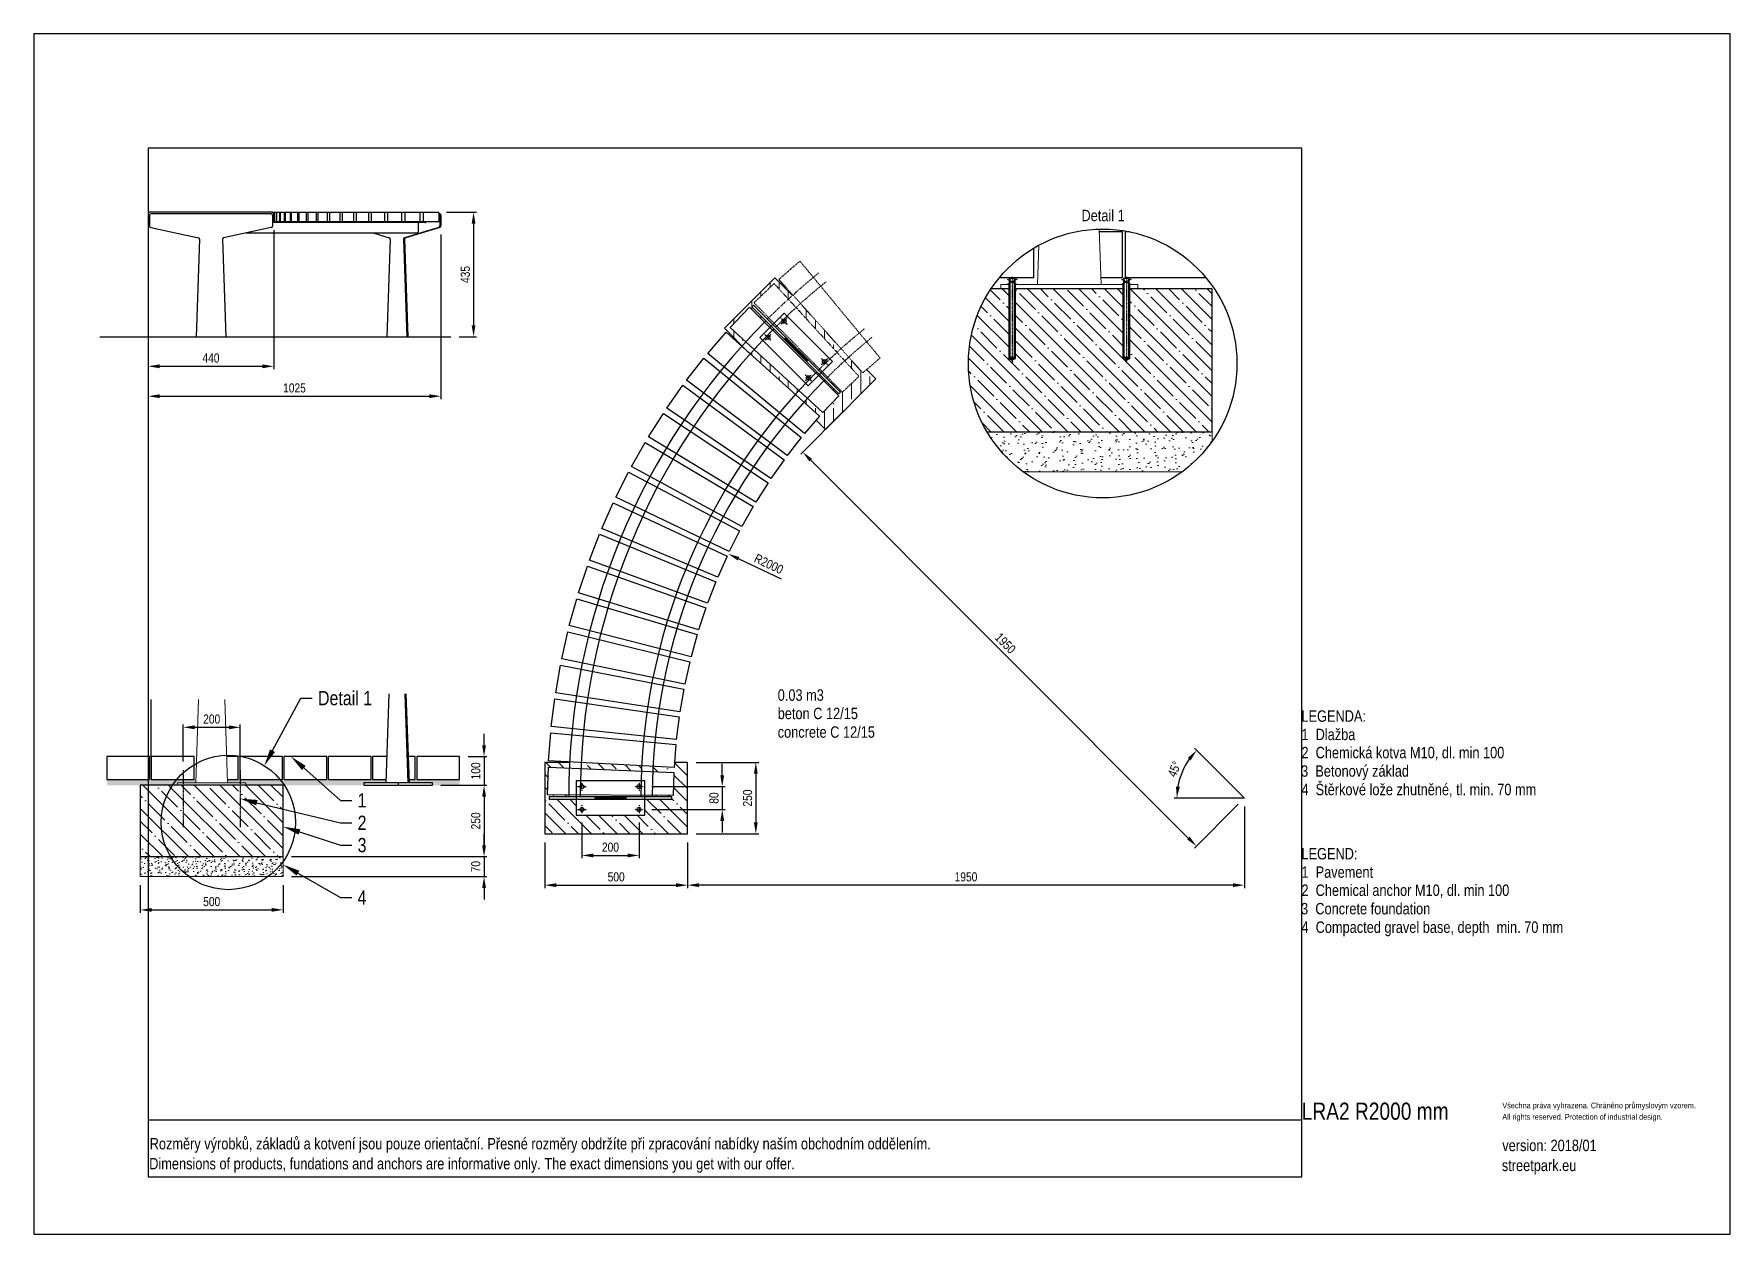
# Model space of a CAD drawing. Header units: millimetres. Extents: x 5064 to 28824, y 3085 to 7285.
# Drawn here: x 16944 to 22884, y 3085 to 7285 of the extents above; entities that cross this region are included whole.
import ezdxf
from ezdxf import colors
from ezdxf.entities.mleader import LeaderData, LeaderLine
from ezdxf.lldxf.tags import DXFTag
from ezdxf.math import Vec2, Vec3

# ---------------------------------------------------------------- set-up
doc = ezdxf.new("R2010")
doc.units = ezdxf.units.MM
doc.header["$LTSCALE"] = 0.3
for name, pattern in [('ACAD_ISO07W100', [3.5, 0.5, -3]), ('DashDot', [15, 9, -3, 0, -3]), ('Dot', [6.35, 0, -6.35])]:
    doc.linetypes.add(name, pattern=pattern)
doc.layers.add('Nekreslit', color=6, linetype='Continuous', plot=False)
doc.layers.add('SRAFY', color=251, linetype='Continuous', lineweight=13)
doc.styles.add('SEACAD_Arial', font='arial.ttf', dxfattribs={"width": 0.8})
tags = doc.linetypes.add('HIDDEN2', pattern=[4.7625, 3.175, -1.5875]).pattern_tags.tags
tags[6:7] = [DXFTag(74, 4), DXFTag(75, 0), DXFTag(340, '0'), DXFTag(46, 0.0), DXFTag(50, 0.0), DXFTag(44, 0.0), DXFTag(45, 0.0)]
tags[4:5] = [DXFTag(74, 4), DXFTag(75, 0), DXFTag(340, '0'), DXFTag(46, 0.0), DXFTag(50, 0.0), DXFTag(44, 0.0), DXFTag(45, 0.0)]
doc.dimstyles.new('ISO-25', dxfattribs={"dimtxt": 1.6, "dimasz": 2, "dimexe": 0.5, "dimexo": 1.5, "dimtad": 1, "dimdec": 0, "dimtxsty": 'SEACAD_Arial', "dimcen": 2, "dimadec": 0, "dimazin": 0, "dimtfac": 1, "dimtdec": 0, "dimtmove": 0, "dimatfit": 3, "dimfxl": 1, "dimarcsym": 0})

msp = doc.modelspace()

# ---------------------------------------------------------------- texts
at = {"style": 'SEACAD_Arial', "width": 0.8}
for s, height, p in [('0.03 m3', 40, (19549.2, 4951.6)), ('beton C 12/15', 40, (19549.2, 4887.3)), ('LEGENDA:', 40, (21383.3, 4878.1)), ('concrete C 12/15', 40, (19549.2, 4822.2)), ('1  Dlažba', 40, (21383.3, 4813.8)), ('2  Chemická kotva M10, dl. min 100', 40, (21383.3, 4750.3)), ('3  Betonový základ', 40, (21382.2, 4685.8)), ('4  Štěrkové lože zhutněné, tl. min. 70 mm', 40, (21383.3, 4621.1)), ('LEGEND:', 40, (21383.3, 4396.4)), ('1  Pavement', 40, (21383.3, 4332.1)), ('2  Chemical anchor M10, dl. min 100', 40, (21383.3, 4268.6)), ('3  Concrete foundation', 40, (21382.2, 4204)), ('4  Compacted gravel base, depth  min. 70 mm', 40, (21383.3, 4139.3)), ('LRA2 R2000 mm ', 60, (21384.4, 3485.3)), ('Všechna práva vyhrazena. Chráněno průmyslovým vzorem.', 20, (22086.7, 3525.3)), ('All rights reserved. Protection of industrial design.', 20, (22086.7, 3485.3)), ('Rozměry výrobků, základů a kotvení jsou pouze orientační. Přesné rozměry obdržíte při zpracování nabídky naším obchodním oddělením.', 39.9982, (17349.8, 3381.6)), ('version: 2018/01', 40, (22086.7, 3375.5)), ('Dimensions of products, fundations and anchors are informative only. The exact dimensions you get with our offer.', 39.9982, (17348.2, 3311.7)), ('streetpark.eu', 40, (22085.1, 3305.6))]:
    msp.add_text(s, height=height, dxfattribs=at).set_placement(p)
at = {"insert": (20613, 6669.8), "char_height": 40, "attachment_point": 1, "style": 'SEACAD_Arial'}
msp.add_mtext_dynamic_manual_height_columns('Detail 1', width=226.121, gutter_width=200, heights=[0], dxfattribs=at)

# ---------------------------------------------------------------- blocks, each defined once
blk = doc.blocks.new('*D22')
at = {"color": 0, "lineweight": -2, "transparency": 16777216}
for p, q in [((17317, 4306.1), (17317, 4209.8)), ((17817, 4306.1), (17817, 4209.8)), ((17357, 4219.8), (17777, 4219.8))]:
    blk.add_line(p, q, dxfattribs=at)
at = {"color": 0, "transparency": 16777216}
for points in [[(17357, 4226.5), (17357, 4213.2), (17317, 4219.8)], [(17777, 4226.5), (17777, 4213.2), (17817, 4219.8)]]:
    blk.add_solid(points, dxfattribs=at)
at = {"layer": 'Defpoints', "color": 0, "transparency": 16777216}
for p in [(17317, 4336.1), (17817, 4336.1), (17817, 4219.8)]:
    blk.add_point(p, dxfattribs=at)
at = {"color": 0, "transparency": 16777216, "insert": (17567, 4248.7), "char_height": 32, "attachment_point": 5, "style": 'SEACAD_Arial'}
blk.add_mtext('500', dxfattribs=at)
blk = doc.blocks.new('*D18')
at = {"color": 0, "lineweight": -2, "transparency": 16777216}
for p, q in [((18520.8, 4796.1), (18520.8, 4836.1)), ((18465.1, 4756.1), (18530.8, 4756.1)), ((18520.8, 4756.1), (18520.8, 4656.1)), ((18370, 4656.1), (18530.8, 4656.1)), ((18520.8, 4616.1), (18520.8, 4576.1))]:
    blk.add_line(p, q, dxfattribs=at)
at = {"color": 0, "transparency": 16777216}
for points in [[(18514.1, 4796.1), (18527.5, 4796.1), (18520.8, 4756.1)], [(18514.1, 4616.1), (18527.5, 4616.1), (18520.8, 4656.1)]]:
    blk.add_solid(points, dxfattribs=at)
at = {"layer": 'Defpoints', "color": 0, "transparency": 16777216}
for p in [(18435.1, 4756.1), (18340, 4656.1), (18520.8, 4656.1)]:
    blk.add_point(p, dxfattribs=at)
at = {"color": 0, "transparency": 16777216, "insert": (18491.9, 4706.1), "char_height": 32, "attachment_point": 5, "rotation": 90, "style": 'SEACAD_Arial'}
blk.add_mtext('100', dxfattribs=at)
blk = doc.blocks.new('*D19')
at = {"color": 0, "lineweight": -2, "transparency": 16777216}
for p, q in [((18370, 4656.1), (18530.8, 4656.1)), ((18520.8, 4616.1), (18520.8, 4446.1)), ((17847, 4406.1), (18530.8, 4406.1))]:
    blk.add_line(p, q, dxfattribs=at)
at = {"color": 0, "transparency": 16777216}
for points in [[(18514.1, 4616.1), (18527.5, 4616.1), (18520.8, 4656.1)], [(18514.1, 4446.1), (18527.5, 4446.1), (18520.8, 4406.1)]]:
    blk.add_solid(points, dxfattribs=at)
at = {"layer": 'Defpoints', "color": 0, "transparency": 16777216}
for p in [(18340, 4656.1), (17817, 4406.1), (18520.8, 4406.1)]:
    blk.add_point(p, dxfattribs=at)
at = {"color": 0, "transparency": 16777216, "insert": (18491.9, 4531.1), "char_height": 32, "attachment_point": 5, "rotation": 90, "style": 'SEACAD_Arial'}
blk.add_mtext('250', dxfattribs=at)
blk = doc.blocks.new('*D20')
at = {"color": 0, "lineweight": -2, "transparency": 16777216}
for p, q in [((18520.8, 4446.1), (18520.8, 4486.1)), ((17847, 4406.1), (18530.8, 4406.1)), ((18520.8, 4406.1), (18520.8, 4336.1)), ((17847, 4336.1), (18530.8, 4336.1)), ((18520.8, 4296.1), (18520.8, 4256.1))]:
    blk.add_line(p, q, dxfattribs=at)
at = {"color": 0, "transparency": 16777216}
for points in [[(18514.1, 4446.1), (18527.5, 4446.1), (18520.8, 4406.1)], [(18514.1, 4296.1), (18527.5, 4296.1), (18520.8, 4336.1)]]:
    blk.add_solid(points, dxfattribs=at)
at = {"layer": 'Defpoints', "color": 0, "transparency": 16777216}
for p in [(17817, 4406.1), (17817, 4336.1), (18520.8, 4336.1)]:
    blk.add_point(p, dxfattribs=at)
at = {"color": 0, "transparency": 16777216, "insert": (18491.9, 4371.1), "char_height": 32, "attachment_point": 5, "rotation": 90, "style": 'SEACAD_Arial'}
blk.add_mtext('70', dxfattribs=at)
blk = doc.blocks.new('*D21')
at = {"color": 0, "lineweight": -2, "transparency": 16777216}
for p, q in [((17467, 4739.1), (17467, 4868.7)), ((17507, 4858.7), (17627, 4858.7)), ((17667, 4739.1), (17667, 4868.7))]:
    blk.add_line(p, q, dxfattribs=at)
at = {"color": 0, "transparency": 16777216}
for points in [[(17507, 4865.4), (17507, 4852), (17467, 4858.7)], [(17627, 4865.4), (17627, 4852), (17667, 4858.7)]]:
    blk.add_solid(points, dxfattribs=at)
at = {"layer": 'Defpoints', "color": 0, "transparency": 16777216}
for p in [(17667, 4858.7), (17467, 4709.1), (17667, 4709.1)]:
    blk.add_point(p, dxfattribs=at)
at = {"color": 0, "transparency": 16777216, "insert": (17567, 4887.5), "char_height": 32, "attachment_point": 5, "style": 'SEACAD_Arial'}
blk.add_mtext('200', dxfattribs=at)
blk = doc.blocks.new('*D23')
at = {"color": 0, "lineweight": -2, "transparency": 16777216}
for p, q in [((17344.4, 6599), (17344.4, 6112.2)), ((17784.4, 6599), (17784.4, 6112.2)), ((17384.4, 6122.2), (17744.4, 6122.2))]:
    blk.add_line(p, q, dxfattribs=at)
at = {"color": 0, "transparency": 16777216}
for points in [[(17384.4, 6128.8), (17384.4, 6115.5), (17344.4, 6122.2)], [(17744.4, 6128.8), (17744.4, 6115.5), (17784.4, 6122.2)]]:
    blk.add_solid(points, dxfattribs=at)
at = {"layer": 'Defpoints', "color": 0, "transparency": 16777216}
for p in [(17344.4, 6629), (17784.4, 6629), (17784.4, 6122.2)]:
    blk.add_point(p, dxfattribs=at)
at = {"color": 0, "transparency": 16777216, "insert": (17564.4, 6151), "char_height": 32, "attachment_point": 5, "style": 'SEACAD_Arial'}
blk.add_mtext('440', dxfattribs=at)
blk = doc.blocks.new('*D24')
at = {"color": 0, "lineweight": -2, "transparency": 16777216}
for p, q in [((17344.4, 6599), (17344.4, 6007.5)), ((18369.5, 6583.2), (18369.5, 6007.5)), ((17384.4, 6017.5), (18329.5, 6017.5))]:
    blk.add_line(p, q, dxfattribs=at)
at = {"color": 0, "transparency": 16777216}
for points in [[(17384.4, 6024.2), (17384.4, 6010.8), (17344.4, 6017.5)], [(18329.5, 6024.2), (18329.5, 6010.8), (18369.5, 6017.5)]]:
    blk.add_solid(points, dxfattribs=at)
at = {"layer": 'Defpoints', "color": 0, "transparency": 16777216}
for p in [(17344.4, 6629), (18369.5, 6613.2), (18369.5, 6017.5)]:
    blk.add_point(p, dxfattribs=at)
at = {"color": 0, "transparency": 16777216, "insert": (17856.9, 6046.3), "char_height": 32, "attachment_point": 5, "style": 'SEACAD_Arial'}
blk.add_mtext('1025', dxfattribs=at)
blk = doc.blocks.new('*D25')
at = {"color": 0, "lineweight": -2, "transparency": 16777216}
for p, q in [((18388.8, 6661), (18494.1, 6661)), ((18484.1, 6621), (18484.1, 6265.8)), ((18434.1, 6225.8), (18494.1, 6225.8))]:
    blk.add_line(p, q, dxfattribs=at)
at = {"color": 0, "transparency": 16777216}
for points in [[(18477.4, 6621), (18490.7, 6621), (18484.1, 6661)], [(18477.4, 6265.8), (18490.7, 6265.8), (18484.1, 6225.8)]]:
    blk.add_solid(points, dxfattribs=at)
at = {"layer": 'Defpoints', "color": 0, "transparency": 16777216}
for p in [(18358.8, 6661), (18404.1, 6225.8), (18484.1, 6225.8)]:
    blk.add_point(p, dxfattribs=at)
at = {"color": 0, "transparency": 16777216, "insert": (18455.2, 6443.4), "char_height": 32, "attachment_point": 5, "rotation": 90, "style": 'SEACAD_Arial'}
blk.add_mtext('435', dxfattribs=at)
blk = doc.blocks.new('*D26')
at = {"color": 0, "lineweight": -2, "transparency": 16777216}
for p, q in [((21109.3, 4685.3), (21009.3, 4785.3)), ((21078.5, 4611.1), (20937.1, 4611.1))]:
    blk.add_line(p, q, dxfattribs=at)
blk.add_arc((21183.5, 4611.1), 236.4, 144.70751, 170.29249, dxfattribs=at)
at = {"color": 0, "transparency": 16777216}
for points in [[(20985.5, 4751.9), (20995.7, 4743.3), (21016.4, 4778.2)], [(20957.2, 4650.4), (20943.9, 4651.5), (20947.1, 4611.1)]]:
    blk.add_solid(points, dxfattribs=at)
at = {"layer": 'Defpoints', "color": 0, "transparency": 16777216}
for p in [(20978.8, 4729.3), (21130.5, 4664.1), (21108.5, 4611.1), (21183.5, 4611.1), (21183.5, 4611.1)]:
    blk.add_point(p, dxfattribs=at)
at = {"color": 0, "transparency": 16777216, "insert": (20938.6, 4712.5), "char_height": 32, "attachment_point": 5, "rotation": 67.5, "style": 'SEACAD_Arial'}
blk.add_mtext('45°', dxfattribs=at)
blk = doc.blocks.new('*D27')
at = {"color": 0, "lineweight": -2, "transparency": 16777216}
for p, q in [((21183.5, 4581.1), (21183.5, 4296.3)), ((19233.5, 4456.1), (19233.5, 4296.3)), ((21143.5, 4306.3), (19273.5, 4306.3))]:
    blk.add_line(p, q, dxfattribs=at)
at = {"color": 0, "transparency": 16777216}
for points in [[(19273.5, 4312.9), (19273.5, 4299.6), (19233.5, 4306.3)], [(21143.5, 4312.9), (21143.5, 4299.6), (21183.5, 4306.3)]]:
    blk.add_solid(points, dxfattribs=at)
at = {"layer": 'Defpoints', "color": 0, "transparency": 16777216}
for p in [(21183.5, 4611.1), (19233.5, 4486.1), (19233.5, 4306.3)]:
    blk.add_point(p, dxfattribs=at)
at = {"color": 0, "transparency": 16777216, "insert": (20208.5, 4335.1), "char_height": 32, "attachment_point": 5, "style": 'SEACAD_Arial'}
blk.add_mtext('1950', dxfattribs=at)
blk = doc.blocks.new('*D28')
at = {"color": 0, "lineweight": -2, "transparency": 16777216}
for p, q in [((18733.5, 4456.1), (18733.5, 4296.3)), ((19233.5, 4456.1), (19233.5, 4296.3)), ((18773.5, 4306.3), (19193.5, 4306.3))]:
    blk.add_line(p, q, dxfattribs=at)
at = {"color": 0, "transparency": 16777216}
for points in [[(18773.5, 4312.9), (18773.5, 4299.6), (18733.5, 4306.3)], [(19193.5, 4312.9), (19193.5, 4299.6), (19233.5, 4306.3)]]:
    blk.add_solid(points, dxfattribs=at)
at = {"layer": 'Defpoints', "color": 0, "transparency": 16777216}
for p in [(18733.5, 4486.1), (19233.5, 4486.1), (19233.5, 4306.3)]:
    blk.add_point(p, dxfattribs=at)
at = {"color": 0, "transparency": 16777216, "insert": (18983.5, 4335.1), "char_height": 32, "attachment_point": 5, "style": 'SEACAD_Arial'}
blk.add_mtext('500', dxfattribs=at)
blk = doc.blocks.new('*D29')
at = {"color": 0, "lineweight": -2, "transparency": 16777216}
for p, q in [((19263.5, 4736.1), (19482.5, 4736.1)), ((19472.5, 4696.1), (19472.5, 4526.1)), ((19263.5, 4486.1), (19482.5, 4486.1))]:
    blk.add_line(p, q, dxfattribs=at)
at = {"color": 0, "transparency": 16777216}
for points in [[(19465.8, 4696.1), (19479.2, 4696.1), (19472.5, 4736.1)], [(19465.8, 4526.1), (19479.2, 4526.1), (19472.5, 4486.1)]]:
    blk.add_solid(points, dxfattribs=at)
at = {"layer": 'Defpoints', "color": 0, "transparency": 16777216}
for p in [(19233.5, 4736.1), (19233.5, 4486.1), (19472.5, 4486.1)]:
    blk.add_point(p, dxfattribs=at)
at = {"color": 0, "transparency": 16777216, "insert": (19443.7, 4611.1), "char_height": 32, "attachment_point": 5, "rotation": 90, "style": 'SEACAD_Arial'}
blk.add_mtext('250', dxfattribs=at)
blk = doc.blocks.new('*D30')
at = {"color": 0, "lineweight": -2, "transparency": 16777216}
for p, q in [((19783.4, 5968.7), (19629.6, 5814.9)), ((20987.2, 4471.3), (19664.9, 5793.6)), ((21162.3, 4589.9), (21008.4, 4436))]:
    blk.add_line(p, q, dxfattribs=at)
at = {"color": 0, "transparency": 16777216}
for points in [[(19669.7, 5798.4), (19660.2, 5788.9), (19636.7, 5821.9)], [(20991.9, 4476.1), (20982.5, 4466.6), (21015.5, 4443.1)]]:
    blk.add_solid(points, dxfattribs=at)
at = {"layer": 'Defpoints', "color": 0, "transparency": 16777216}
for p in [(19804.7, 5989.9), (19636.7, 5821.9), (21183.5, 4611.1)]:
    blk.add_point(p, dxfattribs=at)
at = {"color": 0, "transparency": 16777216, "insert": (20346.5, 5152.9), "char_height": 32, "attachment_point": 5, "rotation": 315, "style": 'SEACAD_Arial'}
blk.add_mtext('1950', dxfattribs=at)
blk = doc.blocks.new('*D31')
at = {"color": 0, "lineweight": -2, "transparency": 16777216}
blk.add_line((19562.4, 5377.6), (19412, 5448.7), dxfattribs=at)
at = {"color": 0, "transparency": 16777216}
blk.add_solid([(19414.8, 5454.7), (19409.1, 5442.7), (19375.8, 5465.8)], dxfattribs=at)
at = {"layer": 'Defpoints', "color": 0, "transparency": 16777216}
for p in [(19375.8, 5465.8), (21183.5, 4611.1)]:
    blk.add_point(p, dxfattribs=at)
at = {"color": 0, "transparency": 16777216, "insert": (19517.9, 5430.5), "char_height": 32, "attachment_point": 5, "rotation": 334.69406, "style": 'SEACAD_Arial'}
blk.add_mtext('R2000', dxfattribs=at)
blk = doc.blocks.new('*D40')
at = {"color": 0, "lineweight": -2, "transparency": 16777216}
for p, q in [((19354.9, 4691.1), (19354.9, 4731.1)), ((19108.5, 4651.1), (19364.9, 4651.1)), ((19354.9, 4651.1), (19354.9, 4571.1)), ((19108.5, 4571.1), (19364.9, 4571.1)), ((19354.9, 4531.1), (19354.9, 4491.1))]:
    blk.add_line(p, q, dxfattribs=at)
at = {"color": 0, "transparency": 16777216}
for points in [[(19348.2, 4691.1), (19361.6, 4691.1), (19354.9, 4651.1)], [(19348.2, 4531.1), (19361.6, 4531.1), (19354.9, 4571.1)]]:
    blk.add_solid(points, dxfattribs=at)
at = {"layer": 'Defpoints', "color": 0, "transparency": 16777216}
for p in [(19078.5, 4651.1), (19078.5, 4571.1), (19354.9, 4571.1)]:
    blk.add_point(p, dxfattribs=at)
at = {"color": 0, "transparency": 16777216, "insert": (19326.1, 4611.1), "char_height": 32, "attachment_point": 5, "rotation": 90, "style": 'SEACAD_Arial'}
blk.add_mtext('80', dxfattribs=at)
blk = doc.blocks.new('*D41')
at = {"color": 0, "lineweight": -2, "transparency": 16777216}
for p, q in [((18863.5, 4526.1), (18863.5, 4400.4)), ((19063.5, 4526.1), (19063.5, 4400.4)), ((18903.5, 4410.4), (19023.5, 4410.4))]:
    blk.add_line(p, q, dxfattribs=at)
at = {"color": 0, "transparency": 16777216}
for points in [[(18903.5, 4417), (18903.5, 4403.7), (18863.5, 4410.4)], [(19023.5, 4417), (19023.5, 4403.7), (19063.5, 4410.4)]]:
    blk.add_solid(points, dxfattribs=at)
at = {"layer": 'Defpoints', "color": 0, "transparency": 16777216}
for p in [(18863.5, 4556.1), (19063.5, 4556.1), (19063.5, 4410.4)]:
    blk.add_point(p, dxfattribs=at)
at = {"color": 0, "transparency": 16777216, "insert": (18963.5, 4439.2), "char_height": 32, "attachment_point": 5, "style": 'SEACAD_Arial'}
blk.add_mtext('200', dxfattribs=at)

# ---------------------------------------------------------------- dimensions: what is measured, and where the dimension line sits
for base, p1, p2, picture, middle in [((18484.1, 6225.8), (18358.8, 6661), (18404.1, 6225.8), '*D25', (18455.2, 6443.4)), ((18520.8, 4656.1), (18435.1, 4756.1), (18340, 4656.1), '*D18', (18491.9, 4706.1)), ((19354.9, 4571.1), (19078.5, 4651.1), (19078.5, 4571.1), '*D40', (19326.1, 4611.1)), ((19472.5, 4486.1), (19233.5, 4736.1), (19233.5, 4486.1), '*D29', (19443.7, 4611.1)), ((18520.8, 4406.1), (18340, 4656.1), (17817, 4406.1), '*D19', (18491.9, 4531.1)), ((18520.8, 4336.1), (17817, 4406.1), (17817, 4336.1), '*D20', (18491.9, 4371.1))]:
    dim = msp.add_linear_dim(base=base, p1=p1, p2=p2, angle=90, dimstyle='ISO-25')
    dim.commit()
    dim.dimension.update_dxf_attribs({"geometry": picture, "text_midpoint": middle})
for base, p1, p2, picture, middle in [((17784.4, 6122.2), (17344.4, 6629), (17784.4, 6629), '*D23', (17564.4, 6151)), ((18369.5, 6017.5), (17344.4, 6629), (18369.5, 6613.2), '*D24', (17856.9, 6046.3)), ((17667, 4858.7), (17467, 4709.1), (17667, 4709.1), '*D21', (17567, 4887.5)), ((19233.5, 4306.3), (21183.5, 4611.1), (19233.5, 4486.1), '*D27', (20208.5, 4335.1)), ((19063.5, 4410.4), (18863.5, 4556.1), (19063.5, 4556.1), '*D41', (18963.5, 4439.2)), ((19233.5, 4306.3), (18733.5, 4486.1), (19233.5, 4486.1), '*D28', (18983.5, 4335.1)), ((17817, 4219.8), (17317, 4336.1), (17817, 4336.1), '*D22', (17567, 4248.7))]:
    dim = msp.add_linear_dim(base=base, p1=p1, p2=p2, dimstyle='ISO-25')
    dim.commit()
    dim.dimension.update_dxf_attribs({"geometry": picture, "text_midpoint": middle})
dim = msp.add_aligned_dim(p1=(21183.5, 4611.1), p2=(19804.7, 5989.9), distance=237.6, dimstyle='ISO-25')
dim.commit()
dim.dimension.update_dxf_attribs({"geometry": '*D30', "text_midpoint": (20346.5, 5152.9)})
dim = msp.add_radius_dim(center=(21183.5, 4611.1), mpoint=(19375.8, 5465.8), dimstyle='ISO-25')
dim.commit()
dim.dimension.update_dxf_attribs({"geometry": '*D31', "text_midpoint": (19505.5, 5404.5), "dimtype": 132})
dim = msp.add_angular_dim_2l(base=(20978.8, 4729.3), line1=((21183.5, 4611.1), (21130.5, 4664.1)), line2=((21183.5, 4611.1), (21108.5, 4611.1)), dimstyle='ISO-25', override={"dimscale": 0})
dim.commit()
dim.dimension.update_dxf_attribs({"geometry": '*D26', "text_midpoint": (20938.6, 4712.5)})

# ---------------------------------------------------------------- hatches: boundary and pattern name
at = {"layer": 'SRAFY'}
h = msp.add_hatch(dxfattribs=at)
h.set_pattern_fill('ANSI35', color=256, scale=10, angle=45)
h.set_pattern_definition([(90, (-6385.76, -2470.425), (-63.5, 1e-14), []), (90, (-6354.01, -2438.675), (-63.5, 1e-14), [79.375, -15.875, 0, -15.875])])
h.paths.add_polyline_path([(19383, 6257.8), (19450.4, 6328.6), (19502.9, 6276.7, -0.000702), (19507.5, 6281.4), (19458.9, 6330), (19464.5, 6335.7), (19513.2, 6287, -0.000702), (19517.9, 6291.7), (19466, 6344.2), (19536.8, 6411.6), (19586.6, 6357.1, -0.002066), (19601.1, 6370.3), (19539.5, 6431.9), (19362.7, 6255.1), (19424.3, 6193.5, -0.002066), (19437.5, 6208)])
h.paths.add_polyline_path([(19467, 6181, 0.00225), (19452.9, 6165.5), (19610.9, 6023.6, -0.00225), (19623.7, 6037.7)])
h.paths.add_polyline_path([(19893, 6078.3), (19860.7, 6110.7), (19847.1, 6099), (19797.8, 6153.9, 0.00225), (19783.9, 6141.4), (19833.7, 6086.9), (19775.7, 6031.6), (19723.7, 6084.1, 0.000643), (19719.9, 6080.3), (19768.6, 6031.6), (19762.9, 6026), (19714.3, 6074.6, 0.000643), (19710.5, 6070.9), (19763, 6018.9), (19707.7, 5960.8), (19653.2, 6010.7, 0.00225), (19640.7, 5996.8), (19695.6, 5947.5), (19683.9, 5933.9), (19716.3, 5901.5)])
h.paths.add_polyline_path([(19629.1, 6341.7, 0.00225), (19613.6, 6327.6), (19756.9, 6170.9, -0.00225), (19771, 6183.7)])
h = msp.add_hatch(dxfattribs=at)
h.set_pattern_fill('ANSI35', color=256, scale=10, angle=90)
h.set_pattern_definition([(135, (12986.82, 539.72), (-44.9013, -44.9013), []), (135, (12986.82, 584.624), (-44.9013, -44.9013), [79.375, -15.875, 0, -15.875])])
h.paths.add_polyline_path([(20358.1, 6392.9), (20295.8, 6392.9, 0.148055), (20216.9, 6132, 0.134131), (20282.2, 5892.9), (21070.2, 5892.9), (21070.2, 6392.9), (20782.2, 6392.9), (20782.2, 6150), (20770.2, 6143.1), (20758.2, 6150), (20758.2, 6392.9), (20758.1, 6392.9), (20758.2, 6150), (20770.2, 6143.1), (20782.2, 6150), (20782.2, 6392.9), (20780.2, 6392.9), (20780.2, 6154.4), (20780.2, 6154.4), (20778.6, 6152.8), (20778.6, 6152.8), (20770.2, 6152.8), (20761.8, 6152.8), (20760.2, 6154.4), (20760.2, 6154.4), (20760.2, 6392.9), (20758.2, 6392.9), (20758.2, 6150), (20758.2, 6150), (20758.1, 6392.9), (20382.2, 6392.9), (20382.2, 6150), (20370.2, 6143.1), (20370.2, 6143.1), (20358.1, 6150)])
h = msp.add_hatch(dxfattribs=at)
h.set_pattern_fill('ANSI31', color=256, scale=20, angle=45, style=0)
h.set_pattern_definition([(90, (28441.883, 54939.7576), (-2.5, 4e-16), [])])
h.paths.add_polyline_path([(19577.7, 6222.6), (19572, 6216.9), (19649.8, 6139.1), (19655.5, 6144.8)])
h = msp.add_hatch(dxfattribs=at)
h.set_pattern_fill('AR-SAND', color=256, angle=90)
h.set_pattern_definition([(127.5, (5203.46, -5018.74), (-48.94132, -1.60003), [0, -38.608, 0, -43.18, 0, -41.275]), (97.5, (5203.46, -5018.74), (-71.6825, 44.95233), [0, -20.828, 0, -34.798, 0, -13.335]), (57.5, (5203.46, -5049.98), (-0.14372, 79.09924), [0, -12.7, 0, -45.72, 0, -59.69]), (47.5, (5203.46, -5049.98), (-22.29293, 76.35565), [0, -6.35, 0, -29.972, 0, -34.29])])
h.paths.add_polyline_path([(21070.2, 5859), (21070.2, 5892.9), (20282.2, 5892.9, 0.101369), (20408.8, 5752.9), (20965.5, 5752.9, 0.079692)])
h = msp.add_hatch(dxfattribs=at)
h.set_pattern_fill('ANSI35', color=256, scale=10, angle=90)
h.set_pattern_definition([(135, (-6385.76, -2470.425), (-44.90128, -44.90128), []), (135, (-6385.76, -2425.523), (-44.90128, -44.90128), [79.375, -15.875, 0, -15.875])])
h.paths.add_polyline_path([(18860.7, 4735.7, 0.00225), (18859.6, 4714.8), (19071.8, 4705.3, -0.00225), (19072.7, 4724.3)], flags=17)
h.paths.add_polyline_path([(19233.5, 4736.1), (19187.7, 4736.1), (19186.4, 4718.2), (19112.7, 4722.1, 0.00225), (19111.8, 4703.5), (19185.5, 4700.2), (19183.5, 4620.1), (19109.7, 4620.4, 0.000643), (19109.7, 4615.1), (19178.5, 4615.1), (19178.5, 4607.1), (19083.5, 4607.1), (19083.5, 4551.1), (18843.5, 4551.1), (18843.5, 4607.1), (18748.5, 4607.1), (18748.5, 4615.1), (18817.3, 4615.1, -0.000702), (18817.4, 4621.7), (18743.5, 4622), (18745.9, 4719.8), (18819.7, 4716.5, -0.002066), (18820.6, 4736.1), (18733.5, 4736.1), (18733.5, 4486.1), (19233.5, 4486.1)])
h = msp.add_hatch(dxfattribs=at)
h.set_pattern_fill('AR-SAND', color=256, scale=0.5, angle=90)
h.set_pattern_definition([(127.5, (5940, -1033.929), (-24.470662, -0.800016), [0, -19.304, 0, -21.59, 0, -20.6375]), (97.5, (5940, -1033.93), (-35.841255, 22.476164), [0, -10.414, 0, -17.399, 0, -6.6675]), (57.5, (5940, -1049.55), (-0.07186, 39.54962), [0, -6.35, 0, -22.86, 0, -29.845]), (47.5, (5940, -1049.55), (-11.14647, 38.17782), [0, -3.175, 0, -14.986, 0, -17.145])])
edge = h.paths.add_edge_path()
edge.add_line((17806.2, 4676.1), (17667, 4676.1))
edge.add_line((17667, 4676.1), (17667, 4664.1))
edge.add_line((17667, 4664.1), (17687, 4664.1))
edge.add_line((17687, 4664.1), (17687, 4656.1))
edge.add_line((17687, 4656.1), (17817, 4656.1))
edge.add_line((17817, 4656.1), (17821.2, 4656.1))
edge.add_arc((17625.5, 4525.7), 235.2, 33.68705, 39.77002)
edge = h.paths.add_edge_path()
edge.add_line((18177, 4676.1), (17806.2, 4676.1))
edge.add_arc((17625.5, 4525.7), 235.2, 33.68705, 39.77002, ccw=False)
edge.add_line((17821.2, 4656.1), (18100, 4656.1))
edge.add_line((18100, 4656.1), (18100, 4664.1))
edge.add_line((18100, 4664.1), (18176.6, 4664.1))
edge.add_line((18176.6, 4664.1), (18177, 4676.1))
h.paths.add_polyline_path([(18435.1, 4676.1), (18257.9, 4676.1), (18258.3, 4664.1), (18340, 4664.1), (18340, 4656.1), (18435.1, 4656.1)])
h.paths.add_polyline_path([(17667, 4676.1), (17622.4, 4676.1), (17622.8, 4664.1), (17667, 4664.1)])
h.paths.add_polyline_path([(17511.6, 4676.1), (17467, 4676.1), (17467, 4664.1), (17511.1, 4664.1)])
edge = h.paths.add_edge_path()
edge.add_line((17467, 4676.1), (17444.7, 4676.1))
edge.add_arc((17625.5, 4525.7), 235.2, 140.22998, 146.31294)
edge.add_line((17429.8, 4656.1), (17447, 4656.1))
edge.add_line((17447, 4656.1), (17447, 4664.1))
edge.add_line((17447, 4664.1), (17467, 4664.1))
edge.add_line((17467, 4664.1), (17467, 4676.1))
edge = h.paths.add_edge_path()
edge.add_line((17444.7, 4676.1), (17344.4, 4676.1))
edge.add_line((17344.4, 4676.1), (17344.4, 4656.1))
edge.add_line((17344.4, 4656.1), (17429.8, 4656.1))
edge.add_arc((17625.5, 4525.7), 235.2, 140.22998, 146.31294, ccw=False)
h.paths.add_polyline_path([(17344.4, 4676.1), (17200.1, 4676.1), (17200.1, 4656.1), (17317, 4656.1), (17344.4, 4656.1)])
h = msp.add_hatch(dxfattribs=at)
h.set_pattern_fill('ANSI35', color=256, scale=10, angle=90)
h.set_pattern_definition([(135, (11880, -1033.93), (-44.9013, -44.9013), []), (135, (11880, -989.03), (-44.9013, -44.9013), [79.375, -15.875, 0, -15.875])])
h.paths.add_polyline_path([(17817, 4656.1), (17807.6, 4656.1), (17429.8, 4656.1, 0.148054), (17390.3, 4525.7, 0.134131), (17423, 4406.1), (17817, 4406.1)])
h.paths.add_polyline_path([(17390.3, 4525.7, -0.148055), (17429.8, 4656.1), (17344.4, 4656.1), (17344.4, 4406.1), (17423, 4406.1, -0.134131)])
h.paths.add_polyline_path([(17344.4, 4656.1), (17317, 4656.1), (17317, 4406.1), (17344.4, 4406.1)])
h = msp.add_hatch(dxfattribs=at)
h.set_pattern_fill('ANSI31', color=256, scale=20, angle=90, style=0)
h.set_pattern_definition([(135, (28441.883, 54939.7576), (-1.76776695, -1.76776695), [])])
h.paths.add_polyline_path([(19018.5, 4615.1), (18908.5, 4615.1), (18908.5, 4607.1), (19018.5, 4607.1)])
h = msp.add_hatch(dxfattribs=at)
h.set_pattern_fill('AR-SAND', color=256, scale=0.5, angle=90)
h.set_pattern_definition([(127.5, (11880, -1033.929), (-24.47066, -0.800016), [0, -19.304, 0, -21.59, 0, -20.6375]), (97.5, (11880, -1033.93), (-35.84126, 22.47616), [0, -10.414, 0, -17.399, 0, -6.6675]), (57.5, (11880, -1049.55), (-0.07186, 39.54962), [0, -6.35, 0, -22.86, 0, -29.845]), (47.5, (11880, -1049.55), (-11.14647, 38.17782), [0, -3.175, 0, -14.986, 0, -17.145])])
h.paths.add_polyline_path([(17423, 4406.1), (17344.4, 4406.1), (17344.4, 4336.1), (17486.3, 4336.1, -0.101369)])
h.paths.add_polyline_path([(17344.4, 4406.1), (17317, 4406.1), (17317, 4336.1), (17344.4, 4336.1)])
h.paths.add_polyline_path([(17817, 4389.2), (17817, 4406.1), (17423, 4406.1, 0.101369), (17486.3, 4336.1), (17764.7, 4336.1, 0.079692)])
h.paths.add_polyline_path([(17817, 4389.2, -0.079692), (17764.7, 4336.1), (17817, 4336.1)])

# ---------------------------------------------------------------- linework, layer by layer
for p, q in [((17774.4, 6656), (17354.4, 6656)), ((17779.4, 6661), (18358.8, 6661)), ((17786.4, 6661), (17786.4, 6629)), ((17793.9, 6661), (17793.9, 6629)), ((17803.9, 6661), (17803.9, 6629)), ((17806.5, 6661), (17806.5, 6629)), ((17820.2, 6661), (17820.2, 6629)), ((17823.7, 6661), (17823.7, 6629)), ((17841.3, 6661), (17841.3, 6629)), ((17845.7, 6661), (17845.7, 6629)), ((17867.1, 6661), (17867.1, 6629)), ((17872.3, 6661), (17872.3, 6629)), ((17897.4, 6661), (17897.4, 6629)), ((17903.5, 6661), (17903.5, 6629)), ((17932.3, 6661), (17932.3, 6629)), ((17939.2, 6661), (17939.2, 6629)), ((17971.7, 6661), (17971.7, 6629)), ((17979.4, 6661), (17979.4, 6629)), ((18015.5, 6661), (18015.5, 6629)), ((18023.9, 6661), (18023.9, 6629)), ((18063.5, 6661), (18063.5, 6629)), ((18072.7, 6661), (18072.7, 6629)), ((18115.6, 6661), (18115.6, 6629)), ((18125.6, 6661), (18125.6, 6629)), ((18171.8, 6661), (18171.8, 6629)), ((18182.5, 6661), (18182.5, 6629)), ((18231.8, 6661), (18231.8, 6629)), ((18243.2, 6661), (18243.2, 6629)), ((18295.6, 6661), (18295.6, 6629)), ((18307.7, 6661), (18307.7, 6629)), ((18363.8, 6629), (18363.8, 6656)), ((18364.5, 6656), (18363.8, 6656)), ((17349.4, 6651), (17349.4, 6612.6)), ((17353.4, 6607.7), (17520.4, 6572.2)), ((17775.4, 6607.7), (17608.4, 6572.2)), ((17779.4, 6651), (17779.4, 6612.6)), ((17779.4, 6629), (18363.8, 6629)), ((18315, 6625), (17779.4, 6625)), ((18361.9, 6608.4), (18242.4, 6572.2)), ((18365.9, 6608.4), (18246.4, 6572.2)), ((18289.7, 6623), (18289.7, 6591)), ((18317, 6627), (18317, 6629)), ((18365.5, 6651), (18365.5, 6613.2)), ((18369.5, 6651), (18369.5, 6613.2)), ((17524.4, 6567.1), (17512.5, 6225.8)), ((17604.4, 6567.1), (17616.3, 6225.8)), ((17687.4, 6589), (18287.7, 6589)), ((18133, 6589), (18188.5, 6572.2)), ((18192.5, 6567.1), (18180.5, 6225.8)), ((18238.5, 6567.1), (18250.4, 6225.8)), ((18242.5, 6567.1), (18254.4, 6225.8)), ((20353, 6427.3), (20387.4, 6408.9)), ((20387.4, 6427.3), (20353, 6408.9)), ((20361.8, 6431), (20361.8, 6152.8)), ((20378.6, 6152.8), (20378.6, 6431)), ((20753, 6427.3), (20787.4, 6408.9)), ((20787.4, 6427.3), (20753, 6408.9)), ((20761.8, 6431), (20761.8, 6152.8)), ((20778.6, 6152.8), (20778.6, 6431)), ((17175.4, 6225.8), (18404.1, 6225.8)), ((17355.1, 4756.1), (17355.1, 4956.1)), ((18187.5, 4976.1), (18176.6, 4664.1)), ((18243.4, 4976.1), (18254.3, 4664.1)), ((18247.4, 4976.1), (18258.3, 4664.1)), ((21183.5, 4611.1), (21077.5, 4717.1)), ((18220, 4664.1), (18220, 4656.1)), ((21183.5, 4611.1), (21033.5, 4611.1))]:
    msp.add_line(p, q)
at = {"lineweight": 15}
for p, q in [((20675.1, 6602.2), (20681.9, 6408.9)), ((20463.3, 6545.7), (20458.5, 6408.9)), ((20360.2, 6408.9), (20330.2, 6408.9)), ((20330.2, 6408.9), (20330.2, 6392.9)), ((20330.2, 6392.9), (20360.2, 6392.9)), ((20760.2, 6408.9), (20380.2, 6408.9)), ((20380.2, 6392.9), (20760.2, 6392.9)), ((20810.2, 6408.9), (20780.2, 6408.9)), ((20780.2, 6392.9), (20810.2, 6392.9)), ((20810.2, 6392.9), (20810.2, 6408.9)), ((17521.3, 4956.1), (17511.1, 4664.1)), ((17612.6, 4956.1), (17622.8, 4664.1))]:
    msp.add_line(p, q, dxfattribs=at)
at = {"linetype": 'ByBlock'}
for p, q in [((20360.2, 6429.4), (20361.8, 6431)), ((20360.2, 6429.4), (20360.2, 6154.4)), ((20380.2, 6429.4), (20360.2, 6429.4)), ((20361.8, 6431), (20378.6, 6431)), ((20380.2, 6429.4), (20378.6, 6431)), ((20380.2, 6154.4), (20380.2, 6429.4)), ((20760.2, 6429.4), (20761.8, 6431)), ((20760.2, 6429.4), (20760.2, 6154.4)), ((20780.2, 6429.4), (20760.2, 6429.4)), ((20761.8, 6431), (20778.6, 6431)), ((20780.2, 6429.4), (20778.6, 6431)), ((20780.2, 6154.4), (20780.2, 6429.4)), ((20360.2, 6154.4), (20380.2, 6154.4)), ((20360.2, 6154.4), (20361.8, 6152.8)), ((20370.2, 6152.8), (20361.8, 6152.8)), ((20378.6, 6152.8), (20370.2, 6152.8)), ((20378.6, 6152.8), (20380.2, 6154.4)), ((20760.2, 6154.4), (20780.2, 6154.4)), ((20760.2, 6154.4), (20761.8, 6152.8)), ((20770.2, 6152.8), (20761.8, 6152.8)), ((20778.6, 6152.8), (20770.2, 6152.8)), ((20778.6, 6152.8), (20780.2, 6154.4))]:
    msp.add_line(p, q, dxfattribs=at)
at = {"linetype": 'DashDot', "lineweight": 30}
for p, q in [((20370.2, 6435.2), (20370.2, 6134.6)), ((20770.2, 6435.2), (20770.2, 6140.5)), ((17467, 4709.1), (17467, 4508.8)), ((17667, 4709.1), (17667, 4508.8))]:
    msp.add_line(p, q, dxfattribs=at)
at = {"linetype": 'HIDDEN2'}
for p, q in [((20358.1, 6392.9), (20358.2, 6150)), ((20382.2, 6150), (20382.2, 6392.9)), ((20758.1, 6392.9), (20758.2, 6150)), ((20782.2, 6150), (20782.2, 6392.9)), ((20358.2, 6150), (20382.2, 6150)), ((20358.2, 6150), (20370.2, 6143.1)), ((20382.2, 6150), (20370.2, 6143.1)), ((20758.2, 6150), (20782.2, 6150)), ((20758.2, 6150), (20770.2, 6143.1)), ((20782.2, 6150), (20770.2, 6143.1))]:
    msp.add_line(p, q, dxfattribs=at)
at = {"linetype": 'HIDDEN2', "ltscale": 0.1}
for p, q in [((20358.2, 6408.9), (20358.2, 6392.9)), ((20382.2, 6392.9), (20382.2, 6408.9)), ((20758.2, 6408.9), (20758.2, 6392.9)), ((20782.2, 6392.9), (20782.2, 6408.9))]:
    msp.add_line(p, q, dxfattribs=at)
at = {"linetype": 'ACAD_ISO07W100'}
for p, q in [((20700.2, 6392.9), (20700.2, 6392.9)), ((17632, 4656.1), (17632, 4656.1))]:
    msp.add_line(p, q, dxfattribs=at)
at = {"linetype": 'DashDot', "ltscale": 0.1}
for p, q in [((19560.7, 6290.4), (19581.9, 6269.2)), ((19581.9, 6290.4), (19560.7, 6269.2)), ((19504.1, 6233.9), (19525.4, 6212.7)), ((19525.4, 6233.9), (19504.1, 6212.7)), ((19702.1, 6149), (19723.3, 6127.8)), ((19723.3, 6149), (19702.1, 6127.8)), ((19645.6, 6092.5), (19666.8, 6071.2)), ((19666.8, 6092.5), (19645.6, 6071.2)), ((18848.5, 4651.1), (18878.5, 4651.1)), ((18863.5, 4666.1), (18863.5, 4636.1)), ((19048.5, 4651.1), (19078.5, 4651.1)), ((19063.5, 4666.1), (19063.5, 4636.1)), ((18863.5, 4586.1), (18863.5, 4556.1)), ((19063.5, 4586.1), (19063.5, 4556.1)), ((18848.5, 4571.1), (18878.5, 4571.1)), ((19048.5, 4571.1), (19078.5, 4571.1))]:
    msp.add_line(p, q, dxfattribs=at)
msp.add_lwpolyline([(17779.4, 6629), (17784.4, 6629), (17784.4, 6656, 0.326271), (17779.4, 6661), (17349.4, 6661, 0.414214), (17344.4, 6656), (17344.4, 6629), (17349.4, 6629)], format="xyb")
for points in [[(20325.7, 6432.9), (20446.4, 6432.9), (20446.4, 6536.1)], [(20681, 6432.9), (20756.4, 6432.9), (20756.4, 6592.9), (20675.4, 6592.9)], [(20781, 6592.9), (20766.4, 6592.9), (20766.4, 6432.9), (21048.7, 6432.9)], [(19601.1, 6370.3), (19539.5, 6431.9), (19362.7, 6255.1), (19447.3, 6170.5)], [(20282.2, 5892.9), (21070.2, 5892.9), (21070.2, 6392.9), (20780.2, 6392.9)], [(20360.2, 6392.9), (20295.8, 6392.9)], [(20760.2, 6392.9), (20380.2, 6392.9)], [(19683.9, 5933.9), (19716.3, 5901.5), (19893, 6078.3), (19860.7, 6110.7)], [(17622.4, 4676.1), (17660.1, 4676.1), (17660.1, 4756.1), (17619.6, 4756.1)], [(18179.8, 4756.1), (18130.1, 4756.1), (18130.1, 4676.1), (18177, 4676.1)], [(18257.9, 4676.1), (18280.1, 4676.1), (18280.1, 4756.1), (18255.1, 4756.1)], [(18820.6, 4736.1), (18733.5, 4736.1), (18733.5, 4486.1), (19233.5, 4486.1), (19233.5, 4736.1), (19187.7, 4736.1)]]:
    msp.add_lwpolyline(points)
at = {"linetype": 'Dot', "ltscale": 0.1}
for points in [[(19627.1, 6490.2), (19553.1, 6426.3), (19847.1, 6099), (19907.8, 6151.4), (19627.1, 6490.2)], [(19536.8, 6411.6), (19466, 6344.2), (19775.7, 6031.6), (19833.7, 6086.9), (19536.8, 6411.6)]]:
    msp.add_lwpolyline(points, dxfattribs=at)
at = {"ltscale": 3}
for points in [[(19383, 6257.8), (19450.4, 6328.6), (19763, 6018.9), (19707.7, 5960.8), (19383, 6257.8)], [(19304.4, 6167.5), (19368.2, 6241.5), (19695.6, 5947.5), (19643.2, 5886.8), (19304.4, 6167.5)], [(19230.3, 6073.4), (19290.4, 6150.5), (19631.8, 5872.9), (19582.5, 5809.7), (19230.3, 6073.4)], [(19160.9, 5975.8), (19217.2, 6055.7), (19571.8, 5795.2), (19525.6, 5729.7), (19160.9, 5975.8)], [(19096.3, 5874.9), (19148.7, 5957.5), (19515.6, 5714.7), (19472.7, 5647), (19096.3, 5874.9)], [(19036.8, 5770.9), (19085, 5856), (19463.5, 5631.5), (19423.9, 5561.8), (19036.8, 5770.9)], [(18982.5, 5664.2), (19026.5, 5751.6), (19415.5, 5545.9), (19379.4, 5474.3), (18982.5, 5664.2)], [(18933.5, 5555), (18973.1, 5644.4), (19371.7, 5458), (19339.2, 5384.7), (18933.5, 5555)], [(18889.9, 5443.4), (18925.1, 5534.7), (19332.3, 5368.1), (19303.5, 5293.3), (18889.9, 5443.4)], [(18851.8, 5329.9), (18882.5, 5422.7), (19297.4, 5276.4), (19272.3, 5200.2), (18851.8, 5329.9)], [(18819.3, 5214.6), (18845.4, 5308.8), (19267, 5183), (19245.7, 5105.8), (18819.3, 5214.6)], [(18792.6, 5097.9), (18814, 5193.3), (19241.3, 5088.3), (19223.7, 5010.1), (18792.6, 5097.9)], [(18771.6, 4979.9), (18788.3, 5076.3), (19220.2, 4992.4), (19206.5, 4913.4), (18771.6, 4979.9)], [(18756.4, 4861.2), (18768.3, 4958.2), (19203.9, 4895.6), (19194.1, 4816.1), (18756.4, 4861.2)], [(18747, 4741.8), (18754.2, 4839.3), (19192.3, 4798.1), (19186.4, 4718.2), (18747, 4741.8)], [(18743.5, 4622), (18745.9, 4719.8), (19185.5, 4700.2), (19183.5, 4620.1), (18743.5, 4622)]]:
    msp.add_lwpolyline(points, dxfattribs=at)
for points in [[(19464.5, 6335.7), (19768.6, 6031.6), (19762.9, 6026), (19458.9, 6330)], [(18748.5, 4607.1), (19178.5, 4607.1), (19178.5, 4615.1), (18748.5, 4615.1)]]:
    msp.add_lwpolyline(points, close=True, dxfattribs=at)
for points in [[(19486.5, 6223.3), (19656.2, 6053.6), (19741, 6138.4), (19571.3, 6308.1)], [(19572, 6216.9), (19649.8, 6139.1), (19655.5, 6144.8), (19577.7, 6222.6)], [(17200.1, 4676.1), (17350.1, 4676.1), (17350.1, 4756.1), (17200.1, 4756.1)], [(17355.1, 4676.1), (17505.1, 4676.1), (17505.1, 4756.1), (17355.1, 4756.1)], [(17665.1, 4676.1), (17815.1, 4676.1), (17815.1, 4756.1), (17665.1, 4756.1)], [(17820.1, 4676.1), (17970.1, 4676.1), (17970.1, 4756.1), (17820.1, 4756.1)], [(17975.1, 4676.1), (18125.1, 4676.1), (18125.1, 4756.1), (17975.1, 4756.1)], [(18285.1, 4676.1), (18435.1, 4676.1), (18435.1, 4756.1), (18285.1, 4756.1)], [(17317, 4406.1), (17817, 4406.1), (17817, 4656.1), (17317, 4656.1)], [(18100, 4656.1), (18340, 4656.1), (18340, 4664.1), (18100, 4664.1)], [(18843.5, 4551.1), (19083.5, 4551.1), (19083.5, 4671.1), (18843.5, 4671.1)], [(18908.5, 4607.1), (19018.5, 4607.1), (19018.5, 4615.1), (18908.5, 4615.1)]]:
    msp.add_lwpolyline(points, close=True)
at = {"lineweight": 15}
msp.add_lwpolyline([(17447, 4656.1), (17687, 4656.1), (17687, 4664.1), (17447, 4664.1)], close=True, dxfattribs=at)
for centre, radius in [((20687.2, 6132), 470.3), ((19571.3, 6279.8), 7), ((19514.7, 6223.3), 7), ((19712.7, 6138.4), 7), ((19656.2, 6081.9), 7), ((17625.5, 4525.7), 235.2), ((17409.4, 4756.1), 0.01), ((18863.5, 4651.1), 7), ((19063.5, 4651.1), 7), ((18863.5, 4571.1), 7), ((19063.5, 4571.1), 7)]:
    msp.add_circle(centre, radius)
for centre, radius, start, end in [((17354.4, 6651), 5, 90, 180), ((17774.4, 6651), 5, 0, 90.00015), ((18358.8, 6656), 5, 0, 89.99984), ((18360.5, 6651), 5, 0, 47.81661), ((18364.5, 6651), 5, 0, 90.00015), ((17354.4, 6612.6), 5, 180, 258), ((17774.4, 6612.6), 5, 282, 0), ((18291.7, 6623), 2, 90, 180), ((18315, 6627), 2, 270, 0), ((18360.5, 6613.2), 5, 286.84922, 0), ((18364.5, 6613.2), 5, 286.84922, 0), ((17519.4, 6567.3), 5, 357.99914, 76), ((17609.4, 6567.3), 5, 104, 181.99914), ((18187.5, 6567.3), 5, 357.99914, 78.03663), ((18243.5, 6567.3), 5, 102, 181.99914), ((18247.5, 6567.3), 5, 102, 181.99914), ((18287.7, 6591), 2, 269.99984, 0)]:
    msp.add_arc(centre, radius, start, end)
at = {"linetype": 'Dot', "ltscale": 0.1}
for radius, start, end in [(2366.2, 129.07779, 134.90314), (2326.2, 129.06825, 134.90148), (2113.8, 129.01152, 134.89158), (2073.8, 128.99954, 134.88949)]:
    msp.add_arc((21183.5, 4611.1), radius, start, end, dxfattribs=at)
at = {"linetype": 'HIDDEN2'}
for radius, start, end in [(2366.2, 135.09686, 179.90314), (2326.2, 135.09852, 179.90148), (2113.8, 135.10842, 179.89158), (2073.8, 135.11051, 179.88949)]:
    msp.add_arc((21183.5, 4611.1), radius, start, end, dxfattribs=at)
at = {"layer": 'Nekreslit'}
msp.add_line((17344.4, 3485.3), (21384.4, 3485.3), dxfattribs=at)
for points in [[(16944.4, 3085.3), (22884.4, 3085.3), (22884.4, 7285.3), (16944.4, 7285.3)], [(17344.4, 3285.3), (21384.4, 3285.3), (21384.4, 6885.3), (17344.4, 6885.3)]]:
    msp.add_lwpolyline(points, close=True, dxfattribs=at)
at = {"layer": 'SRAFY'}
for p, q in [((21070.2, 5892.9), (21070.2, 5859)), ((20408.8, 5752.9), (20965.5, 5752.9)), ((17317, 4406.1), (17317, 4336.1)), ((17817, 4406.1), (17817, 4336.1)), ((17317, 4336.1), (17817, 4336.1))]:
    msp.add_line(p, q, dxfattribs=at)

msp.set_redraw_order([(e.dxf.handle, doc.entitydb.next_handle()) for e in msp.query("TEXT MTEXT ATTDEF DIMENSION ARC_DIMENSION")])  # texts and dimensions are drawn at this point

# ---------------------------------------------------------------- leaders
ml = msp.add_multileader_mtext('Standard')
ml.set_content('Detail 1', color=256, style='SEACAD_Arial')
ml.set_leader_properties(lineweight=-3)
ml.build(insert=Vec2(0, 0))
ml.multileader.update_dxf_attribs({"text_right_attachment_type": 6, "dogleg_length": 2, "arrow_head_size": 60, "scale": 20})
ctx = ml.context
ctx.base_point, ctx.scale, ctx.char_height, ctx.arrow_head_size, ctx.landing_gap_size, ctx.plane_origin = Vec3(17919.3, 4960.4), 20, 50, 60, 20, Vec3(19305.2, 4718.9)
ctx.right_attachment = 6
notes = []
notes.append((ctx, [(0, (1, 1, 0), (17879.3, 4960.4), (1, 0), 40, [(0, [(17751.4, 4724.3)], 0, [])])]))
ctx.mtext.insert, ctx.mtext.flow_direction = Vec3(17939.3, 4985.9), 5
ml = msp.add_multileader_mtext('Standard')
ml.set_content('1', color=256, style='SEACAD_Arial')
ml.set_leader_properties()
ml.build(insert=Vec2(0, 0))
ml.multileader.update_dxf_attribs({"text_right_attachment_type": 6, "dogleg_length": 2, "arrow_head_size": 60, "scale": 20})
ctx = ml.context
ctx.base_point, ctx.scale, ctx.char_height, ctx.arrow_head_size, ctx.landing_gap_size, ctx.plane_origin = Vec3(18058, 4603.1), 20, 50, 60, 20, Vec3(17795, 4756.1)
ctx.right_attachment = 6
notes.append((ctx, [(0, (1, 1, 0), (18018, 4603.1), (1, 0), 40, [(0, [(17844.7, 4756.1)], 0, [])])]))
ctx.mtext.insert, ctx.mtext.flow_direction = Vec3(18078, 4628.1), 5
ml = msp.add_multileader_mtext('Standard')
ml.set_content('2', color=256, style='SEACAD_Arial')
ml.set_leader_properties()
ml.build(insert=Vec2(0, 0))
ml.multileader.update_dxf_attribs({"text_right_attachment_type": 6, "dogleg_length": 2, "arrow_head_size": 60, "scale": 20})
ctx = ml.context
ctx.base_point, ctx.scale, ctx.char_height, ctx.arrow_head_size, ctx.landing_gap_size, ctx.plane_origin = Vec3(18058, 4524.6), 20, 50, 60, 20, Vec3(17715.6, 4571.8)
ctx.right_attachment = 6
notes.append((ctx, [(0, (1, 1, 0), (18018, 4524.6), (1, 0), 40, [(0, [(17667, 4608.9)], 0, [])])]))
ctx.mtext.insert, ctx.mtext.flow_direction = Vec3(18078, 4549.6), 5
ml = msp.add_multileader_mtext('Standard')
ml.set_content('3', color=256, style='SEACAD_Arial')
ml.set_leader_properties()
ml.build(insert=Vec2(0, 0))
ml.multileader.update_dxf_attribs({"text_right_attachment_type": 6, "dogleg_length": 2, "arrow_head_size": 60, "scale": 20})
ctx = ml.context
ctx.base_point, ctx.scale, ctx.char_height, ctx.arrow_head_size, ctx.landing_gap_size, ctx.plane_origin = Vec3(18058, 4446.1), 20, 50, 60, 20, Vec3(17714.5, 4420.6)
ctx.right_attachment = 6
notes.append((ctx, [(0, (1, 1, 0), (18018, 4446.1), (1, 0), 40, [(0, [(17817, 4511)], 0, [])])]))
ctx.mtext.insert, ctx.mtext.flow_direction = Vec3(18078, 4471.5), 5
ml = msp.add_multileader_mtext('Standard')
ml.set_content('4', color=256, style='SEACAD_Arial')
ml.set_leader_properties()
ml.build(insert=Vec2(0, 0))
ml.multileader.update_dxf_attribs({"text_right_attachment_type": 6, "dogleg_length": 2, "arrow_head_size": 60, "scale": 20})
ctx = ml.context
ctx.base_point, ctx.scale, ctx.char_height, ctx.arrow_head_size, ctx.landing_gap_size, ctx.plane_origin = Vec3(18058, 4263.1), 20, 50, 60, 20, Vec3(17635.4, 4412.2)
ctx.right_attachment = 6
notes.append((ctx, [(0, (1, 1, 0), (18018, 4263.1), (1, 0), 40, [(0, [(17817, 4378.1)], 0, [])])]))
ctx.mtext.insert, ctx.mtext.flow_direction = Vec3(18078, 4288.1), 5
for ctx, leaders in notes:
    for number, flags, end, landing, length, lines in leaders:
        leader = LeaderData()
        leader.index, (leader.has_last_leader_line, leader.has_dogleg_vector, leader.attachment_direction) = number, flags
        leader.last_leader_point, leader.dogleg_vector, leader.dogleg_length = Vec3(end), Vec3(landing), length
        for number, points, colour, breaks in lines:
            line = LeaderLine()
            line.index, line.vertices, line.color, line.breaks = number, Vec3.list(points), colors.encode_raw_color(colour), breaks
            leader.lines.append(line)
        ctx.leaders.append(leader)

doc.saveas('drawing.dxf')
